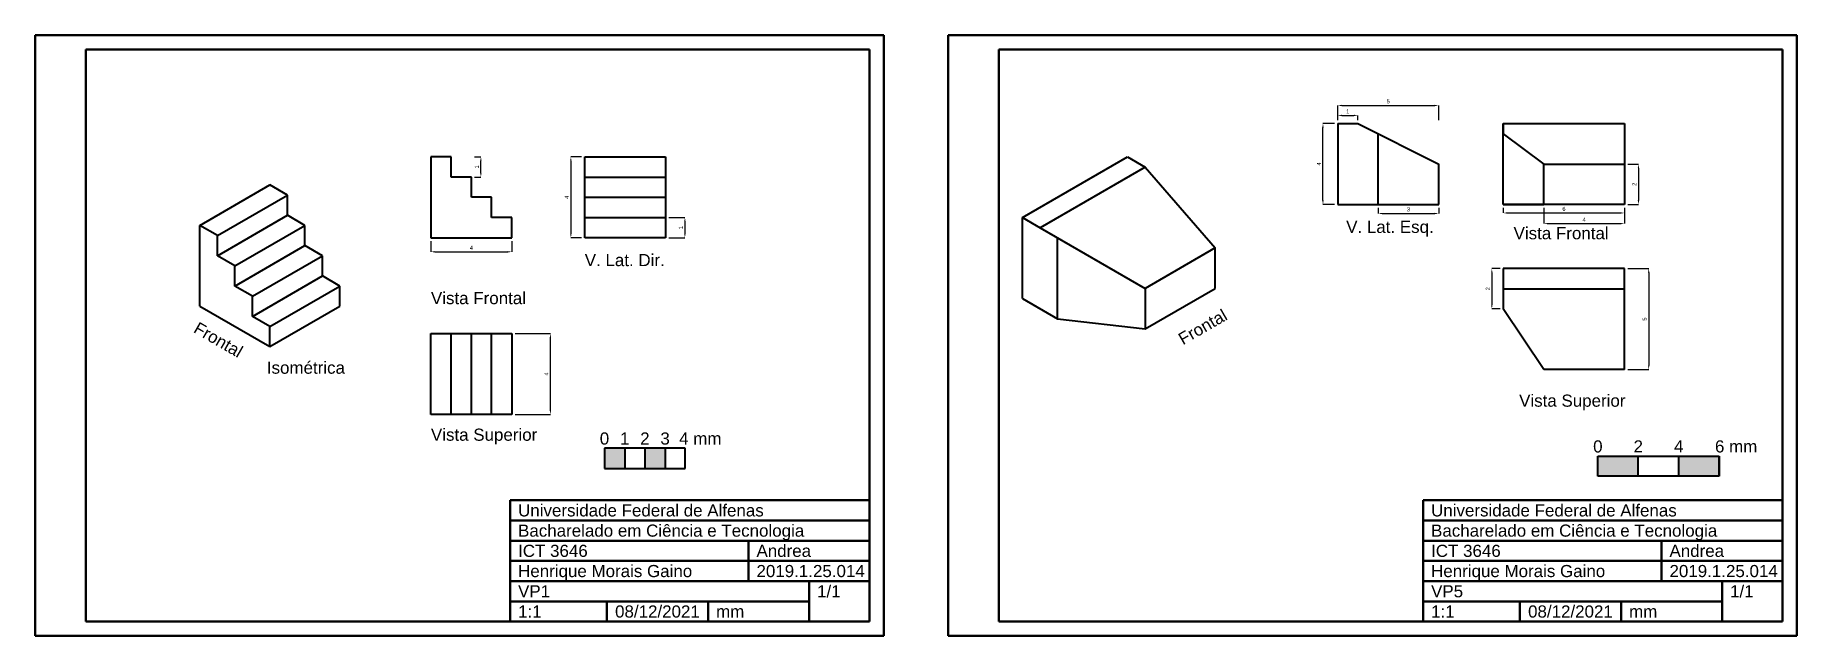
# Model space of a CAD drawing. Header units: centimetres. Extents: x 54 to 321, y 19 to 48.
# Drawn here: x 233.8 to 321, y 18.6 to 48.3 of the extents above; entities that cross this region are included whole.
import ezdxf
from ezdxf.enums import TextEntityAlignment as Align

# ---------------------------------------------------------------- set-up
doc = ezdxf.new("R2010")
doc.units = ezdxf.units.CM
doc.layers.get('0').update_dxf_attribs({"lineweight": 50})
for name, color, linetype, lineweight in [('ARESTA', 6, 'Continuous', 40), ('COTAS', 1, 'Continuous', 15), ('TEXTO', 4, 'Continuous', 30)]:
    doc.layers.add(name, color=color, linetype=linetype, lineweight=lineweight)
doc.styles.get("Standard").update_dxf_attribs({"font": 'arial.ttf'})
doc.styles.add('style1', font='arial.ttf', dxfattribs={"height": 0.6})
doc.styles.add('style1-5 cota', font='arial.ttf', dxfattribs={"height": 1})
doc.dimstyles.new('Copy of cota 1-5', dxfattribs={"dimtxt": 0.2, "dimasz": 0.2, "dimexe": 0, "dimexo": 0.1625, "dimgap": 0.1, "dimtad": 1, "dimtxsty": 'Standard', "dimcen": 0.09, "dimclrd": 256, "dimclre": 256, "dimclrt": 256, "dimadec": 0, "dimazin": 0, "dimtfac": 1, "dimtmove": 0, "dimatfit": 3, "dimfxl": 1, "dimarcsym": 0})

msp = doc.modelspace()

# ---------------------------------------------------------------- texts
at = {"layer": 'ARESTA', "style": 'style1'}
for s, p in [('0', (261.974, 27.891)), ('1', (262.974, 27.891)), ('2', (263.974, 27.891)), ('3', (264.974, 27.891)), ('4 mm', (266.716, 27.891))]:
    msp.add_text(s, height=0.6, dxfattribs=at).set_placement(p, align=Align.BOTTOM_CENTER)
at = {"layer": 'ARESTA', "transparency": 33554687, "style": 'style1'}
for s, p in [('0', (311.143, 27.5)), ('2', (313.143, 27.5)), ('4', (315.143, 27.5)), ('6 mm', (317.988, 27.5))]:
    msp.add_text(s, height=0.6, dxfattribs=at).set_placement(p, align=Align.BOTTOM_CENTER)
at = {"layer": 'TEXTO', "style": 'style1'}
for s, p in [('Universidade Federal de Alfenas', (257.698, 25.115)), ('Bacharelado em Ciência e Tecnologia', (257.698, 24.115)), ('ICT 3646', (257.698, 23.115)), ('Andrea', (269.498, 23.115)), ('Henrique Morais Gaino', (257.698, 22.115)), ('2019.1.25.014', (269.498, 22.115)), ('VP1', (257.698, 21.115)), ('1/1', (272.498, 21.115)), ('1:1', (257.698, 20.115)), ('08/12/2021', (262.498, 20.115)), ('mm', (267.498, 20.115))]:
    msp.add_text(s, height=0.6, dxfattribs=at).set_placement(p, align=Align.TOP_LEFT)
at = {"layer": 'TEXTO', "transparency": 33554687, "style": 'style1'}
for s, p in [('Universidade Federal de Alfenas', (302.889, 25.115)), ('Bacharelado em Ciência e Tecnologia', (302.889, 24.115)), ('ICT 3646', (302.889, 23.115)), ('Andrea', (314.689, 23.115)), ('Henrique Morais Gaino', (302.889, 22.115)), ('2019.1.25.014', (314.689, 22.115)), ('VP5', (302.889, 21.115)), ('1/1', (317.689, 21.115)), ('1:1', (302.889, 20.115)), ('08/12/2021', (307.689, 20.115)), ('mm', (312.689, 20.115))]:
    msp.add_text(s, height=0.6, dxfattribs=at).set_placement(p, align=Align.TOP_LEFT)
at = {"layer": 'TEXTO', "transparency": 33554687, "insert": (298.686, 39.138), "char_height": 0.6, "attachment_point": 1, "style": 'style1'}
msp.add_mtext('V. Lat. Esq.', dxfattribs=at)
at = {"layer": 'TEXTO', "transparency": 33554687, "char_height": 0.6, "attachment_point": 1, "style": 'style1'}
for s, insert, width in [('Vista Frontal', (306.972, 38.825), 4.91589), ('Vista Superior', (307.246, 30.543), 5.49222)]:
    msp.add_mtext(s, dxfattribs=dict(at, insert=insert, width=width))
at = {"layer": 'TEXTO', "insert": (260.998, 37.495), "char_height": 0.6, "attachment_point": 1, "style": 'style1'}
msp.add_mtext('V. Lat. Dir.', dxfattribs=at)
at = {"layer": 'TEXTO', "char_height": 0.6, "attachment_point": 1, "style": 'style1'}
for s, insert, width in [('Vista Frontal', (253.384, 35.615), 4.91589), ('Isométrica', (245.263, 32.174), 0.36801), ('Vista Superior', (253.384, 28.859), 5.49222)]:
    msp.add_mtext(s, dxfattribs=dict(at, insert=insert, width=width))
at = {"layer": 'TEXTO', "insert": (241.885, 34.167), "char_height": 0.6, "width": 1.78103, "attachment_point": 1, "rotation": 330, "style": 'style1-5 cota'}
msp.add_mtext('Frontal', dxfattribs=at)
at = {"layer": 'TEXTO', "transparency": 33554687, "insert": (290.304, 33.497), "char_height": 0.6, "width": 1.78103, "attachment_point": 1, "rotation": 30, "style": 'style1-5 cota'}
msp.add_mtext('Frontal', dxfattribs=at)

# ---------------------------------------------------------------- blocks, each defined once
blk = doc.blocks.new('*D26')
at = {"layer": 'COTAS', "lineweight": -2, "transparency": 16777216}
for p, q in [((260.835, 42.3), (260.309, 42.3)), ((260.309, 42.1), (260.309, 38.5)), ((260.835, 38.3), (260.309, 38.3))]:
    blk.add_line(p, q, dxfattribs=at)
at = {"layer": 'COTAS', "transparency": 16777216}
for points in [[(260.276, 42.1), (260.343, 42.1), (260.309, 42.3)], [(260.276, 38.5), (260.343, 38.5), (260.309, 38.3)]]:
    blk.add_solid(points, dxfattribs=at)
at = {"layer": 'Defpoints', "color": 0, "transparency": 16777216}
for p in [(260.998, 42.3), (260.309, 38.3), (260.998, 38.3)]:
    blk.add_point(p, dxfattribs=at)
at = {"layer": 'COTAS', "transparency": 16777216, "insert": (260.109, 40.3), "char_height": 0.2, "attachment_point": 5, "rotation": 90}
blk.add_mtext('4', dxfattribs=at)
blk = doc.blocks.new('*D28')
at = {"layer": 'COTAS', "lineweight": -2, "transparency": 16777216}
for p, q in [((265.16, 39.3), (265.954, 39.3)), ((265.954, 39.1), (265.954, 38.5)), ((265.16, 38.3), (265.954, 38.3))]:
    blk.add_line(p, q, dxfattribs=at)
at = {"layer": 'COTAS', "transparency": 16777216}
for points in [[(265.921, 39.1), (265.988, 39.1), (265.954, 39.3)], [(265.921, 38.5), (265.988, 38.5), (265.954, 38.3)]]:
    blk.add_solid(points, dxfattribs=at)
at = {"layer": 'Defpoints', "color": 0, "transparency": 16777216}
for p in [(264.998, 39.3), (264.998, 38.3), (265.954, 38.3)]:
    blk.add_point(p, dxfattribs=at)
at = {"layer": 'COTAS', "transparency": 16777216, "insert": (265.754, 38.8), "char_height": 0.2, "attachment_point": 5, "rotation": 90}
blk.add_mtext('1', dxfattribs=at)
blk = doc.blocks.new('*D29')
at = {"layer": 'COTAS', "lineweight": -2, "transparency": 16777216}
for p, q in [((257.547, 33.559), (259.296, 33.559)), ((259.296, 29.759), (259.296, 33.359)), ((257.547, 29.559), (259.296, 29.559))]:
    blk.add_line(p, q, dxfattribs=at)
at = {"layer": 'COTAS', "transparency": 16777216}
for points in [[(259.263, 33.359), (259.33, 33.359), (259.296, 33.559)], [(259.263, 29.759), (259.33, 29.759), (259.296, 29.559)]]:
    blk.add_solid(points, dxfattribs=at)
at = {"layer": 'Defpoints', "color": 0, "transparency": 16777216}
for p in [(257.384, 33.559), (259.296, 33.559), (257.384, 29.559)]:
    blk.add_point(p, dxfattribs=at)
at = {"layer": 'COTAS', "transparency": 16777216, "insert": (259.096, 31.559), "char_height": 0.2, "attachment_point": 5, "rotation": 90}
blk.add_mtext('4', dxfattribs=at)
blk = doc.blocks.new('*D46')
at = {"layer": 'COTAS', "lineweight": -2, "transparency": 16777216}
for p, q in [((253.384, 38.137), (253.384, 37.605)), ((253.584, 37.605), (257.184, 37.605)), ((257.384, 38.137), (257.384, 37.605))]:
    blk.add_line(p, q, dxfattribs=at)
at = {"layer": 'COTAS', "transparency": 16777216}
for points in [[(253.584, 37.638), (253.584, 37.571), (253.384, 37.605)], [(257.184, 37.638), (257.184, 37.571), (257.384, 37.605)]]:
    blk.add_solid(points, dxfattribs=at)
at = {"layer": 'Defpoints', "color": 0, "transparency": 16777216}
for p in [(253.384, 38.3), (257.384, 38.3), (257.384, 37.605)]:
    blk.add_point(p, dxfattribs=at)
at = {"layer": 'COTAS', "transparency": 16777216, "insert": (255.384, 37.805), "char_height": 0.2, "attachment_point": 5}
blk.add_mtext('4', dxfattribs=at)
blk = doc.blocks.new('*D48')
at = {"layer": 'COTAS', "lineweight": -2, "transparency": 16777216}
for p, q in [((255.547, 42.3), (255.857, 42.3)), ((255.857, 41.5), (255.857, 42.1)), ((255.547, 41.3), (255.857, 41.3))]:
    blk.add_line(p, q, dxfattribs=at)
at = {"layer": 'COTAS', "transparency": 16777216}
for points in [[(255.823, 42.1), (255.89, 42.1), (255.857, 42.3)], [(255.823, 41.5), (255.89, 41.5), (255.857, 41.3)]]:
    blk.add_solid(points, dxfattribs=at)
at = {"layer": 'Defpoints', "color": 0, "transparency": 16777216}
for p in [(255.384, 42.3), (255.857, 42.3), (255.384, 41.3)]:
    blk.add_point(p, dxfattribs=at)
at = {"layer": 'COTAS', "transparency": 16777216, "insert": (255.656, 41.8), "char_height": 0.2, "attachment_point": 5, "rotation": 90}
blk.add_mtext('1', dxfattribs=at)
blk = doc.blocks.new('*D66')
at = {"layer": 'COTAS', "lineweight": -2, "transparency": 16777216}
for p, q in [((298.266, 44.11), (298.266, 44.843)), ((298.466, 44.843), (303.066, 44.843)), ((303.266, 44.11), (303.266, 44.843))]:
    blk.add_line(p, q, dxfattribs=at)
at = {"layer": 'COTAS', "transparency": 16777216}
for points in [[(298.466, 44.877), (298.466, 44.81), (298.266, 44.843)], [(303.066, 44.877), (303.066, 44.81), (303.266, 44.843)]]:
    blk.add_solid(points, dxfattribs=at)
at = {"layer": 'Defpoints', "color": 0, "transparency": 16777216}
for p in [(303.266, 44.843), (298.266, 43.947), (303.266, 43.947)]:
    blk.add_point(p, dxfattribs=at)
at = {"layer": 'COTAS', "transparency": 16777216, "insert": (300.766, 45.045), "char_height": 0.2, "attachment_point": 5}
blk.add_mtext('5', dxfattribs=at)
blk = doc.blocks.new('*D67')
at = {"layer": 'COTAS', "lineweight": -2, "transparency": 16777216}
for p, q in [((300.266, 39.785), (300.266, 39.501)), ((300.466, 39.501), (303.066, 39.501)), ((303.266, 39.785), (303.266, 39.501))]:
    blk.add_line(p, q, dxfattribs=at)
at = {"layer": 'COTAS', "transparency": 16777216}
for points in [[(300.466, 39.534), (300.466, 39.467), (300.266, 39.501)], [(303.066, 39.534), (303.066, 39.467), (303.266, 39.501)]]:
    blk.add_solid(points, dxfattribs=at)
at = {"layer": 'Defpoints', "color": 0, "transparency": 16777216}
for p in [(300.266, 39.947), (303.266, 39.947), (303.266, 39.501)]:
    blk.add_point(p, dxfattribs=at)
at = {"layer": 'COTAS', "transparency": 16777216, "insert": (301.766, 39.703), "char_height": 0.2, "attachment_point": 5}
blk.add_mtext('3', dxfattribs=at)
blk = doc.blocks.new('*D68')
at = {"layer": 'COTAS', "lineweight": -2, "transparency": 16777216}
for p, q in [((306.464, 39.785), (306.464, 39.525)), ((306.664, 39.525), (312.264, 39.525)), ((312.464, 39.785), (312.464, 39.525))]:
    blk.add_line(p, q, dxfattribs=at)
at = {"layer": 'COTAS', "transparency": 16777216}
for points in [[(306.664, 39.559), (306.664, 39.492), (306.464, 39.525)], [(312.264, 39.559), (312.264, 39.492), (312.464, 39.525)]]:
    blk.add_solid(points, dxfattribs=at)
at = {"layer": 'Defpoints', "color": 0, "transparency": 16777216}
for p in [(306.464, 39.947), (312.464, 39.947), (312.464, 39.525)]:
    blk.add_point(p, dxfattribs=at)
at = {"layer": 'COTAS', "transparency": 16777216, "insert": (309.464, 39.727), "char_height": 0.2, "attachment_point": 5}
blk.add_mtext('6', dxfattribs=at)
blk = doc.blocks.new('*D69')
at = {"layer": 'COTAS', "lineweight": -2, "transparency": 16777216}
for p, q in [((298.104, 43.947), (297.537, 43.947)), ((297.537, 40.147), (297.537, 43.747)), ((298.104, 39.947), (297.537, 39.947))]:
    blk.add_line(p, q, dxfattribs=at)
at = {"layer": 'COTAS', "transparency": 16777216}
for points in [[(297.503, 43.747), (297.57, 43.747), (297.537, 43.947)], [(297.503, 40.147), (297.57, 40.147), (297.537, 39.947)]]:
    blk.add_solid(points, dxfattribs=at)
at = {"layer": 'Defpoints', "color": 0, "transparency": 16777216}
for p in [(297.537, 43.947), (298.266, 43.947), (298.266, 39.947)]:
    blk.add_point(p, dxfattribs=at)
at = {"layer": 'COTAS', "transparency": 16777216, "insert": (297.337, 41.947), "char_height": 0.2, "attachment_point": 5, "rotation": 90}
blk.add_mtext('4', dxfattribs=at)
blk = doc.blocks.new('*D70')
at = {"layer": 'COTAS', "lineweight": -2, "transparency": 16777216}
for p, q in [((312.626, 41.947), (313.151, 41.947)), ((313.151, 41.747), (313.151, 40.147)), ((312.626, 39.947), (313.151, 39.947))]:
    blk.add_line(p, q, dxfattribs=at)
at = {"layer": 'COTAS', "transparency": 16777216}
for points in [[(313.118, 41.747), (313.184, 41.747), (313.151, 41.947)], [(313.118, 40.147), (313.184, 40.147), (313.151, 39.947)]]:
    blk.add_solid(points, dxfattribs=at)
at = {"layer": 'Defpoints', "color": 0, "transparency": 16777216}
for p in [(312.464, 41.947), (312.464, 39.947), (313.151, 39.947)]:
    blk.add_point(p, dxfattribs=at)
at = {"layer": 'COTAS', "transparency": 16777216, "insert": (312.951, 40.947), "char_height": 0.2, "attachment_point": 5, "rotation": 90}
blk.add_mtext('2', dxfattribs=at)
blk = doc.blocks.new('*D71')
at = {"layer": 'COTAS', "lineweight": -2, "transparency": 16777216}
for p, q in [((308.464, 39.785), (308.464, 38.998)), ((312.464, 39.785), (312.464, 38.998)), ((308.664, 38.998), (312.264, 38.998))]:
    blk.add_line(p, q, dxfattribs=at)
at = {"layer": 'COTAS', "transparency": 16777216}
for points in [[(308.664, 39.031), (308.664, 38.965), (308.464, 38.998)], [(312.264, 39.031), (312.264, 38.965), (312.464, 38.998)]]:
    blk.add_solid(points, dxfattribs=at)
at = {"layer": 'Defpoints', "color": 0, "transparency": 16777216}
for p in [(308.464, 39.947), (312.464, 39.947), (312.464, 38.998)]:
    blk.add_point(p, dxfattribs=at)
at = {"layer": 'COTAS', "transparency": 16777216, "insert": (310.464, 39.198), "char_height": 0.2, "attachment_point": 5}
blk.add_mtext('4', dxfattribs=at)
blk = doc.blocks.new('*D72')
at = {"layer": 'COTAS', "lineweight": -2, "transparency": 16777216}
for p, q in [((298.266, 44.11), (298.266, 44.352)), ((298.466, 44.352), (299.066, 44.352)), ((299.266, 44.11), (299.266, 44.352))]:
    blk.add_line(p, q, dxfattribs=at)
at = {"layer": 'COTAS', "transparency": 16777216}
for points in [[(298.466, 44.385), (298.466, 44.318), (298.266, 44.352)], [(299.066, 44.385), (299.066, 44.318), (299.266, 44.352)]]:
    blk.add_solid(points, dxfattribs=at)
at = {"layer": 'Defpoints', "color": 0, "transparency": 16777216}
for p in [(298.266, 43.947), (299.266, 44.352), (299.266, 43.947)]:
    blk.add_point(p, dxfattribs=at)
at = {"layer": 'COTAS', "transparency": 16777216, "insert": (298.766, 44.552), "char_height": 0.2, "attachment_point": 5}
blk.add_mtext('1', dxfattribs=at)
blk = doc.blocks.new('*D73')
at = {"layer": 'COTAS', "lineweight": -2, "transparency": 16777216}
for p, q in [((312.626, 36.777), (313.659, 36.777)), ((313.659, 36.577), (313.659, 31.977)), ((312.626, 31.777), (313.659, 31.777))]:
    blk.add_line(p, q, dxfattribs=at)
at = {"layer": 'COTAS', "transparency": 16777216}
for points in [[(313.626, 36.577), (313.692, 36.577), (313.659, 36.777)], [(313.626, 31.977), (313.692, 31.977), (313.659, 31.777)]]:
    blk.add_solid(points, dxfattribs=at)
at = {"layer": 'Defpoints', "color": 0, "transparency": 16777216}
for p in [(312.464, 36.777), (312.464, 31.777), (313.659, 31.777)]:
    blk.add_point(p, dxfattribs=at)
at = {"layer": 'COTAS', "transparency": 16777216, "insert": (313.457, 34.277), "char_height": 0.2, "attachment_point": 5, "rotation": 90}
blk.add_mtext('5', dxfattribs=at)
blk = doc.blocks.new('*D74')
at = {"layer": 'COTAS', "lineweight": -2, "transparency": 16777216}
for p, q in [((306.301, 36.777), (305.895, 36.777)), ((305.895, 36.577), (305.895, 34.977)), ((306.301, 34.777), (305.895, 34.777))]:
    blk.add_line(p, q, dxfattribs=at)
at = {"layer": 'COTAS', "transparency": 16777216}
for points in [[(305.862, 36.577), (305.928, 36.577), (305.895, 36.777)], [(305.862, 34.977), (305.928, 34.977), (305.895, 34.777)]]:
    blk.add_solid(points, dxfattribs=at)
at = {"layer": 'Defpoints', "color": 0, "transparency": 16777216}
for p in [(306.464, 36.777), (305.895, 34.777), (306.464, 34.777)]:
    blk.add_point(p, dxfattribs=at)
at = {"layer": 'COTAS', "transparency": 16777216, "insert": (305.695, 35.777), "char_height": 0.2, "attachment_point": 5, "rotation": 90}
blk.add_mtext('2', dxfattribs=at)

# ---------------------------------------------------------------- dimensions: what is measured, and where the dimension line sits
at = {"layer": 'COTAS', "transparency": 33554687}
for base, p1, p2, picture, middle in [((303.266, 44.843), (298.266, 43.947), (303.266, 43.947), '*D66', (300.766, 45.045)), ((299.266, 44.352), (298.266, 43.947), (299.266, 43.947), '*D72', (298.766, 44.552)), ((303.266, 39.501), (300.266, 39.947), (303.266, 39.947), '*D67', (301.766, 39.703)), ((312.464, 39.525), (306.464, 39.947), (312.464, 39.947), '*D68', (309.464, 39.727)), ((312.464, 38.998), (308.464, 39.947), (312.464, 39.947), '*D71', (310.464, 39.198))]:
    dim = msp.add_linear_dim(base=base, p1=p1, p2=p2, dimstyle='Copy of cota 1-5', dxfattribs=at)
    dim.commit()
    dim.dimension.update_dxf_attribs({"geometry": picture, "text_midpoint": middle})
for base, p1, p2, picture, middle in [((297.537, 43.947), (298.266, 39.947), (298.266, 43.947), '*D69', (297.337, 41.947)), ((313.151, 39.947), (312.464, 41.947), (312.464, 39.947), '*D70', (312.951, 40.947)), ((305.895, 34.777), (306.464, 36.777), (306.464, 34.777), '*D74', (305.695, 35.777)), ((313.659, 31.777), (312.464, 36.777), (312.464, 31.777), '*D73', (313.457, 34.277))]:
    dim = msp.add_linear_dim(base=base, p1=p1, p2=p2, angle=90, dimstyle='Copy of cota 1-5', dxfattribs=at)
    dim.commit()
    dim.dimension.update_dxf_attribs({"geometry": picture, "text_midpoint": middle})
at = {"layer": 'COTAS'}
for base, p1, p2, picture, middle in [((255.857, 42.3), (255.384, 41.3), (255.384, 42.3), '*D48', (255.656, 41.8)), ((260.309, 38.3), (260.998, 42.3), (260.998, 38.3), '*D26', (260.109, 40.3)), ((265.954, 38.3), (264.998, 39.3), (264.998, 38.3), '*D28', (265.754, 38.8)), ((259.296, 33.559), (257.384, 29.559), (257.384, 33.559), '*D29', (259.096, 31.559))]:
    dim = msp.add_linear_dim(base=base, p1=p1, p2=p2, angle=90, dimstyle='Copy of cota 1-5', dxfattribs=at)
    dim.commit()
    dim.dimension.update_dxf_attribs({"geometry": picture, "text_midpoint": middle})
dim = msp.add_linear_dim(base=(257.384, 37.605), p1=(253.384, 38.3), p2=(257.384, 38.3), dimstyle='Copy of cota 1-5', dxfattribs=at)
dim.commit()
dim.dimension.update_dxf_attribs({"geometry": '*D46', "text_midpoint": (255.384, 37.805)})

# ---------------------------------------------------------------- hatches: boundary and pattern name
at = {"layer": 'ARESTA'}
h = msp.add_hatch(color=256, dxfattribs=at)
h.dxf.hatch_style = 1
h.paths.add_polyline_path([(261.974, 27.891), (261.974, 26.891), (262.974, 26.891), (262.974, 27.891)])
h.paths.add_polyline_path([(264.974, 27.891), (263.974, 27.891), (263.974, 26.891), (264.974, 26.891)])
at = {"layer": 'ARESTA', "transparency": 33554687}
h = msp.add_hatch(color=256, dxfattribs=at)
h.dxf.hatch_style = 1
h.paths.add_polyline_path([(311.143, 27.5), (311.143, 26.5), (313.143, 26.5), (313.143, 27.5)])
h.paths.add_polyline_path([(315.143, 27.5), (315.143, 26.5), (317.143, 26.5), (317.143, 27.5)])

# ---------------------------------------------------------------- linework, layer by layer
for p, q in [((233.798, 18.615), (233.798, 48.315)), ((233.798, 48.315), (275.798, 48.315)), ((275.798, 48.315), (275.798, 18.615)), ((236.298, 19.315), (236.298, 47.615)), ((236.298, 47.615), (275.098, 47.615)), ((275.098, 47.615), (275.098, 19.315)), ((257.298, 19.315), (257.298, 25.315)), ((257.298, 25.315), (275.098, 25.315)), ((275.098, 25.315), (275.098, 19.315)), ((257.298, 24.315), (275.098, 24.315)), ((257.298, 23.315), (275.098, 23.315)), ((269.098, 23.315), (269.098, 21.315)), ((257.298, 22.315), (275.098, 22.315)), ((257.298, 21.315), (275.098, 21.315)), ((272.098, 21.315), (272.098, 19.315)), ((257.298, 20.315), (272.098, 20.315)), ((262.098, 20.315), (262.098, 19.315)), ((267.098, 20.315), (267.098, 19.315)), ((275.098, 19.315), (236.298, 19.315)), ((275.098, 19.315), (257.298, 19.315)), ((257.298, 19.315), (275.098, 19.315)), ((275.798, 18.615), (233.798, 18.615))]:
    msp.add_line(p, q)
at = {"transparency": 33554687}
for p, q in [((278.989, 18.615), (278.989, 48.315)), ((278.989, 48.315), (320.989, 48.315)), ((320.989, 48.315), (320.989, 18.615)), ((281.489, 19.315), (281.489, 47.615)), ((281.489, 47.615), (320.289, 47.615)), ((320.289, 47.615), (320.289, 19.315)), ((302.489, 19.315), (302.489, 25.315)), ((302.489, 25.315), (320.289, 25.315)), ((320.289, 25.315), (320.289, 19.315)), ((302.489, 24.315), (320.289, 24.315)), ((302.489, 23.315), (320.289, 23.315)), ((314.289, 23.315), (314.289, 21.315)), ((302.489, 22.315), (320.289, 22.315)), ((302.489, 21.315), (320.289, 21.315)), ((317.289, 21.315), (317.289, 19.315)), ((302.489, 20.315), (317.289, 20.315)), ((307.289, 20.315), (307.289, 19.315)), ((312.289, 20.315), (312.289, 19.315)), ((320.289, 19.315), (281.489, 19.315)), ((320.289, 19.315), (302.489, 19.315)), ((302.489, 19.315), (320.289, 19.315)), ((320.989, 18.615), (278.989, 18.615))]:
    msp.add_line(p, q, dxfattribs=at)
at = {"layer": 'ARESTA', "transparency": 33554687}
for p, q in [((298.266, 43.947), (298.266, 39.947)), ((298.266, 43.947), (299.266, 43.947)), ((299.266, 43.947), (303.266, 41.947)), ((306.464, 39.947), (306.464, 43.947)), ((306.464, 43.947), (312.464, 43.947)), ((306.464, 43.947), (306.464, 43.947)), ((306.464, 43.947), (306.464, 43.447)), ((312.464, 43.947), (312.464, 39.947)), ((300.266, 39.947), (300.266, 43.447)), ((306.464, 43.447), (308.464, 41.947)), ((282.667, 39.297), (287.863, 42.297)), ((287.863, 42.297), (288.729, 41.797)), ((303.266, 39.947), (303.266, 41.947)), ((308.464, 39.947), (308.464, 41.947)), ((308.464, 41.947), (312.464, 41.947)), ((288.729, 41.797), (283.533, 38.797)), ((288.729, 41.797), (292.193, 37.797)), ((282.667, 35.297), (282.667, 39.297)), ((282.667, 39.297), (283.533, 38.797)), ((298.266, 39.947), (303.266, 39.947)), ((298.266, 39.947), (300.266, 39.947)), ((312.464, 39.947), (306.464, 39.947)), ((306.464, 39.947), (308.464, 39.947)), ((283.533, 38.797), (288.729, 35.797)), ((284.399, 34.297), (284.399, 38.297)), ((292.193, 37.797), (288.729, 35.797)), ((292.193, 35.797), (292.193, 37.797)), ((312.464, 36.777), (306.464, 36.777)), ((306.464, 36.777), (306.464, 34.777)), ((306.464, 36.777), (306.464, 35.777)), ((312.464, 31.777), (312.464, 36.777)), ((288.729, 33.797), (292.193, 35.797)), ((288.729, 35.797), (288.729, 33.797)), ((306.464, 35.777), (312.464, 35.777)), ((282.667, 35.297), (284.399, 34.297)), ((284.399, 34.297), (288.729, 33.797)), ((308.464, 31.777), (306.464, 34.777)), ((312.464, 31.777), (308.464, 31.777)), ((311.143, 26.5), (311.143, 27.5)), ((311.143, 27.5), (313.143, 27.5)), ((313.143, 27.5), (315.143, 27.5)), ((313.143, 26.5), (313.143, 27.5)), ((315.143, 27.5), (317.143, 27.5)), ((315.143, 26.5), (315.143, 27.5)), ((317.143, 27.5), (317.143, 26.5)), ((317.143, 26.5), (317.143, 27.5)), ((317.143, 26.5), (311.143, 26.5))]:
    msp.add_line(p, q, dxfattribs=at)
at = {"layer": 'ARESTA'}
for p, q in [((253.384, 42.3), (253.384, 38.3)), ((254.384, 42.3), (253.384, 42.3)), ((254.384, 41.3), (254.384, 42.3)), ((260.998, 42.3), (264.998, 42.3)), ((260.998, 38.3), (260.998, 42.3)), ((264.998, 42.3), (264.998, 38.3)), ((255.384, 41.3), (254.384, 41.3)), ((255.384, 40.3), (255.384, 41.3)), ((260.998, 41.3), (264.998, 41.3)), ((241.949, 38.913), (245.414, 40.913)), ((242.815, 38.413), (246.28, 40.413)), ((246.28, 40.413), (245.414, 40.913)), ((246.28, 39.413), (246.28, 40.413)), ((256.384, 40.3), (255.384, 40.3)), ((256.384, 39.3), (256.384, 40.3)), ((260.998, 40.3), (264.998, 40.3)), ((242.815, 37.413), (246.28, 39.413)), ((247.146, 38.913), (246.28, 39.413)), ((257.384, 39.3), (256.384, 39.3)), ((257.384, 38.3), (257.384, 39.3)), ((260.998, 39.3), (264.998, 39.3)), ((241.949, 34.913), (241.949, 38.913)), ((242.815, 38.413), (241.949, 38.913)), ((242.815, 37.413), (242.815, 38.413)), ((243.681, 36.913), (247.146, 38.913)), ((247.146, 37.913), (247.146, 38.913)), ((243.681, 35.913), (247.146, 37.913)), ((248.012, 37.413), (247.146, 37.913)), ((253.384, 38.3), (257.384, 38.3)), ((264.998, 38.3), (260.998, 38.3)), ((243.681, 36.913), (242.815, 37.413)), ((243.681, 35.913), (243.681, 36.913)), ((244.547, 35.413), (248.012, 37.413)), ((248.012, 36.413), (248.012, 37.413)), ((244.547, 35.413), (243.681, 35.913)), ((244.547, 34.413), (248.012, 36.413)), ((245.414, 33.913), (248.878, 35.913)), ((248.878, 35.913), (248.012, 36.413)), ((248.878, 34.913), (248.878, 35.913)), ((241.949, 34.913), (245.414, 32.913)), ((244.547, 34.413), (244.547, 35.413)), ((245.414, 32.913), (248.878, 34.913)), ((245.414, 33.913), (244.547, 34.413)), ((245.414, 32.913), (245.414, 33.913)), ((253.384, 33.559), (257.384, 33.559)), ((253.384, 29.559), (253.384, 33.559)), ((254.384, 29.559), (254.384, 33.559)), ((255.384, 29.559), (255.384, 33.559)), ((256.384, 29.559), (256.384, 33.559)), ((257.384, 33.559), (257.384, 29.559)), ((257.384, 29.559), (253.384, 29.559)), ((261.974, 27.891), (261.974, 26.891)), ((265.974, 27.891), (261.974, 27.891)), ((262.974, 27.891), (262.974, 26.891)), ((263.974, 27.891), (263.974, 26.891)), ((264.974, 27.891), (264.974, 26.891)), ((265.974, 26.891), (265.974, 27.891)), ((261.974, 26.891), (265.974, 26.891))]:
    msp.add_line(p, q, dxfattribs=at)

msp.set_redraw_order([(e.dxf.handle, doc.entitydb.next_handle()) for e in msp.query("TEXT MTEXT ATTDEF DIMENSION ARC_DIMENSION")])  # texts and dimensions are drawn at this point

doc.saveas('drawing.dxf')
